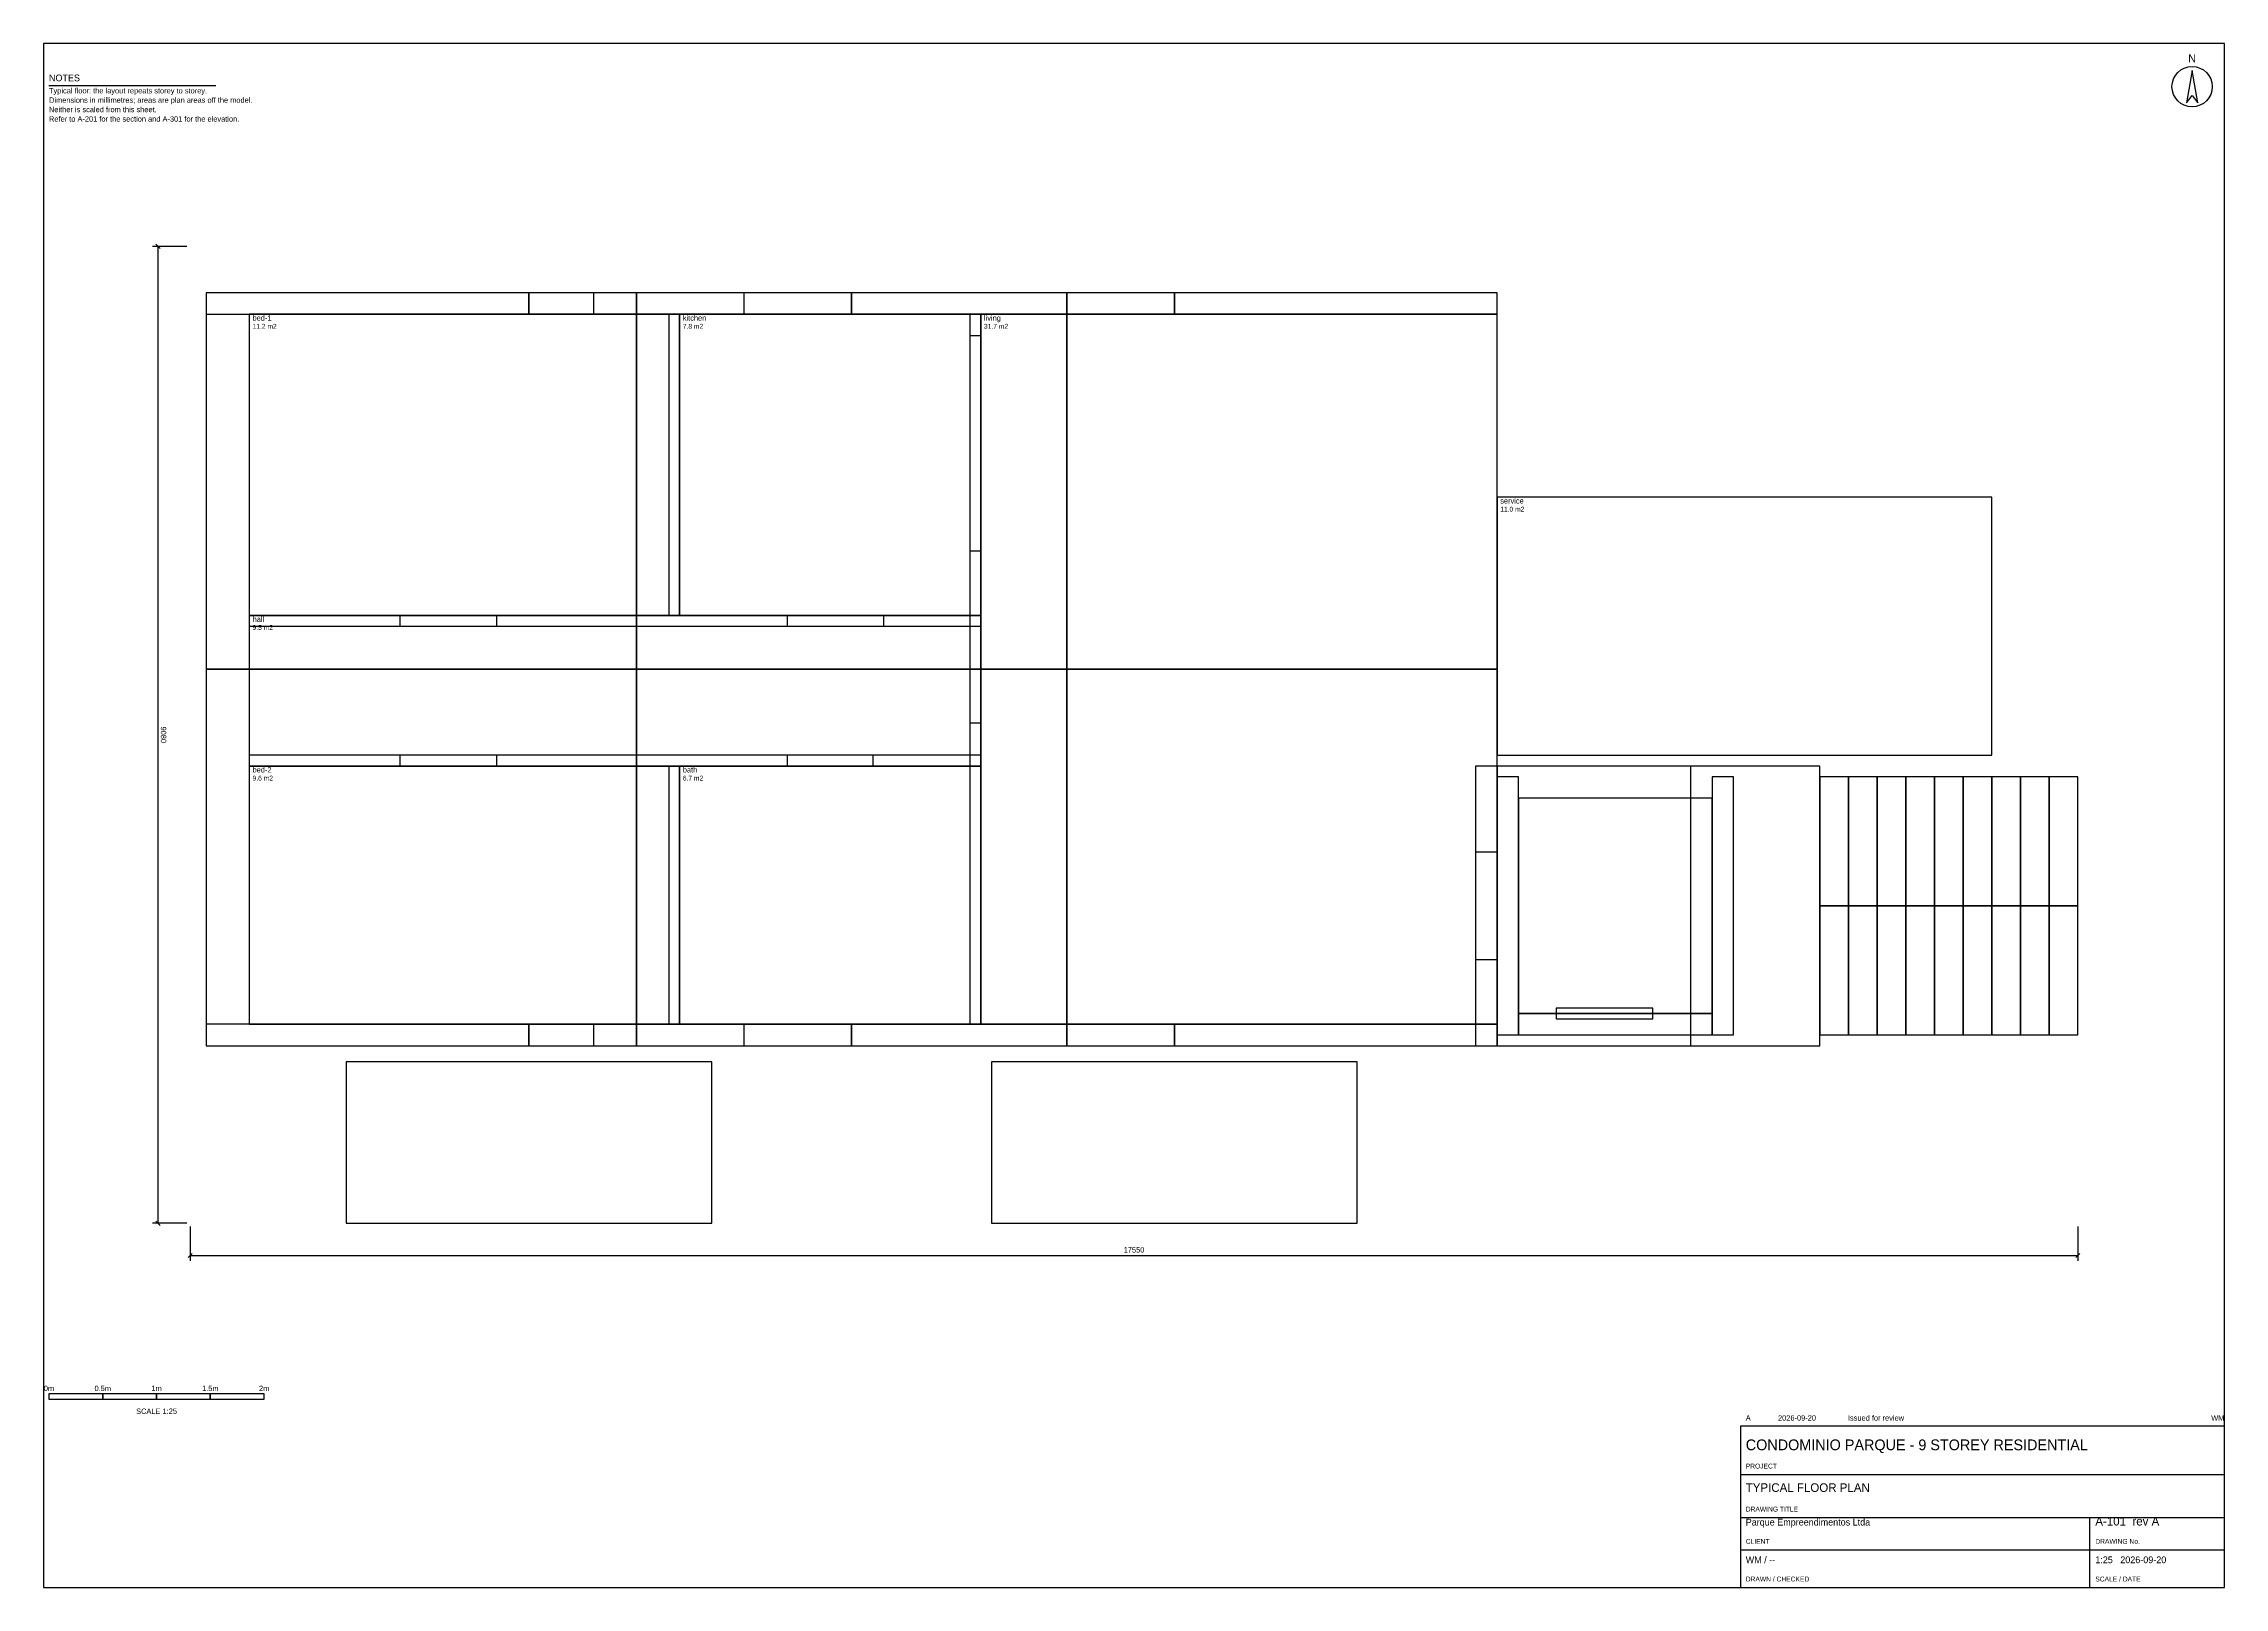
# Model space of a CAD drawing. Extents: x 20 to 831, y 10 to 584.
import ezdxf
from ezdxf.enums import TextEntityAlignment as Align

# ---------------------------------------------------------------- set-up
doc = ezdxf.new("R2010")
doc.units = 0
for name, color, linetype in [('A-ANNO', 1, 'CONTINUOUS'), ('A-EQUIP', 3, 'CONTINUOUS'), ('A-FABRIC', 4, 'CONTINUOUS'), ('A-OPENING', 3, 'CONTINUOUS'), ('A-SPACE', 1, 'CONTINUOUS'), ('A-STAIR', 3, 'CONTINUOUS'), ('BORDER', 4, 'CONTINUOUS'), ('DIMENSION', 1, 'CONTINUOUS'), ('TEXT', 2, 'CONTINUOUS'), ('TEXT-BOLD', 4, 'CONTINUOUS')]:
    doc.layers.add(name, color=color, linetype=linetype)

msp = doc.modelspace()

# ---------------------------------------------------------------- linework, layer by layer
at = {"layer": 'A-EQUIP'}
msp.add_lwpolyline([(582.5, 221.4), (618.5, 221.4), (618.5, 225.4), (582.5, 225.4)], close=True, dxfattribs=at)
at = {"layer": 'A-FABRIC'}
for points in [[(80.5, 351.4), (240.5, 351.4), (240.5, 491.4), (80.5, 491.4)], [(80.5, 483.4), (200.5, 483.4), (200.5, 491.4), (80.5, 491.4)], [(200.5, 483.4), (320.5, 483.4), (320.5, 491.4), (200.5, 491.4)], [(240.5, 351.4), (400.5, 351.4), (400.5, 491.4), (240.5, 491.4)], [(320.5, 483.4), (440.5, 483.4), (440.5, 491.4), (320.5, 491.4)], [(400.5, 351.4), (560.5, 351.4), (560.5, 491.4), (400.5, 491.4)], [(440.5, 483.4), (560.5, 483.4), (560.5, 491.4), (440.5, 491.4)], [(252.5, 371.4), (256.5, 371.4), (256.5, 483.4), (252.5, 483.4)], [(364.5, 219.4), (368.5, 219.4), (368.5, 483.4), (364.5, 483.4)], [(560.5, 319.4), (744.5, 319.4), (744.5, 415.4), (560.5, 415.4)], [(96.5, 367.4), (368.5, 367.4), (368.5, 371.4), (96.5, 371.4)], [(80.5, 211.4), (240.5, 211.4), (240.5, 351.4), (80.5, 351.4)], [(240.5, 211.4), (400.5, 211.4), (400.5, 351.4), (240.5, 351.4)], [(400.5, 211.4), (560.5, 211.4), (560.5, 351.4), (400.5, 351.4)], [(96.5, 315.4), (368.5, 315.4), (368.5, 319.4), (96.5, 319.4)], [(252.5, 219.4), (256.5, 219.4), (256.5, 315.4), (252.5, 315.4)], [(552.5, 211.4), (560.5, 211.4), (560.5, 315.4), (552.5, 315.4)], [(560.5, 211.4), (680.5, 211.4), (680.5, 315.4), (560.5, 315.4)], [(560.5, 215.4), (568.5, 215.4), (568.5, 311.4), (560.5, 311.4)], [(632.5, 211.4), (680.5, 211.4), (680.5, 315.4), (632.5, 315.4)], [(640.5, 215.4), (648.5, 215.4), (648.5, 311.4), (640.5, 311.4)], [(80.5, 211.4), (200.5, 211.4), (200.5, 219.4), (80.5, 219.4)], [(200.5, 211.4), (320.5, 211.4), (320.5, 219.4), (200.5, 219.4)], [(320.5, 211.4), (440.5, 211.4), (440.5, 219.4), (320.5, 219.4)], [(440.5, 211.4), (560.5, 211.4), (560.5, 219.4), (440.5, 219.4)], [(568.5, 215.4), (640.5, 215.4), (640.5, 223.4), (568.5, 223.4)], [(132.5, 145.4), (268.5, 145.4), (268.5, 205.4), (132.5, 205.4)], [(372.5, 145.4), (508.5, 145.4), (508.5, 205.4), (372.5, 205.4)]]:
    msp.add_lwpolyline(points, close=True, dxfattribs=at)
at = {"layer": 'A-OPENING'}
for points in [[(224.5, 483.4), (280.5, 483.4), (280.5, 491.4), (224.5, 491.4)], [(364.5, 395.4), (368.5, 395.4), (368.5, 475.4), (364.5, 475.4)], [(152.5, 367.4), (188.5, 367.4), (188.5, 371.4), (152.5, 371.4)], [(296.5, 367.4), (332.5, 367.4), (332.5, 371.4), (296.5, 371.4)], [(364.5, 331.4), (368.5, 331.4), (368.5, 371.4), (364.5, 371.4)], [(152.5, 315.4), (188.5, 315.4), (188.5, 319.4), (152.5, 319.4)], [(296.5, 315.4), (328.5, 315.4), (328.5, 319.4), (296.5, 319.4)], [(552.5, 243.4), (560.5, 243.4), (560.5, 283.4), (552.5, 283.4)], [(224.5, 211.4), (280.5, 211.4), (280.5, 219.4), (224.5, 219.4)]]:
    msp.add_lwpolyline(points, close=True, dxfattribs=at)
at = {"layer": 'A-SPACE'}
for points in [[(96.5, 371.4), (256.5, 371.4), (256.5, 483.4), (96.5, 483.4)], [(256.5, 371.4), (368.5, 371.4), (368.5, 483.4), (256.5, 483.4)], [(368.5, 219.4), (560.5, 219.4), (560.5, 483.4), (368.5, 483.4)], [(560.5, 319.4), (744.5, 319.4), (744.5, 415.4), (560.5, 415.4)], [(96.5, 315.4), (368.5, 315.4), (368.5, 371.4), (96.5, 371.4)], [(96.5, 219.4), (256.5, 219.4), (256.5, 315.4), (96.5, 315.4)], [(256.5, 219.4), (368.5, 219.4), (368.5, 315.4), (256.5, 315.4)], [(568.5, 223.4), (640.5, 223.4), (640.5, 303.4), (568.5, 303.4)]]:
    msp.add_lwpolyline(points, close=True, dxfattribs=at)
at = {"layer": 'A-STAIR'}
for points in [[(680.5, 263.4), (776.5, 263.4), (776.5, 311.4), (680.5, 311.4)], [(680.5, 263.4), (691.1667, 263.4), (691.1667, 311.4), (680.5, 311.4)], [(691.1667, 263.4), (701.8333, 263.4), (701.8333, 311.4), (691.1667, 311.4)], [(701.8333, 263.4), (712.5, 263.4), (712.5, 311.4), (701.8333, 311.4)], [(712.5, 263.4), (723.1667, 263.4), (723.1667, 311.4), (712.5, 311.4)], [(723.1667, 263.4), (733.8333, 263.4), (733.8333, 311.4), (723.1667, 311.4)], [(733.8333, 263.4), (744.5, 263.4), (744.5, 311.4), (733.8333, 311.4)], [(744.5, 263.4), (755.1667, 263.4), (755.1667, 311.4), (744.5, 311.4)], [(755.1667, 263.4), (765.8333, 263.4), (765.8333, 311.4), (755.1667, 311.4)], [(765.8333, 263.4), (776.5, 263.4), (776.5, 311.4), (765.8333, 311.4)], [(680.5, 215.4), (776.5, 215.4), (776.5, 263.4), (680.5, 263.4)], [(680.5, 215.4), (691.1667, 215.4), (691.1667, 263.4), (680.5, 263.4)], [(691.1667, 215.4), (701.8333, 215.4), (701.8333, 263.4), (691.1667, 263.4)], [(701.8333, 215.4), (712.5, 215.4), (712.5, 263.4), (701.8333, 263.4)], [(712.5, 215.4), (723.1667, 215.4), (723.1667, 263.4), (712.5, 263.4)], [(723.1667, 215.4), (733.8333, 215.4), (733.8333, 263.4), (723.1667, 263.4)], [(733.8333, 215.4), (744.5, 215.4), (744.5, 263.4), (733.8333, 263.4)], [(744.5, 215.4), (755.1667, 215.4), (755.1667, 263.4), (744.5, 263.4)], [(755.1667, 215.4), (765.8333, 215.4), (765.8333, 263.4), (755.1667, 263.4)], [(765.8333, 215.4), (776.5, 215.4), (776.5, 263.4), (765.8333, 263.4)]]:
    msp.add_lwpolyline(points, close=True, dxfattribs=at)
at = {"layer": 'BORDER'}
for p, q in [((22, 568.4), (84, 568.4)), ((22, 80), (102, 80)), ((651, 52), (831, 52)), ((651, 36), (831, 36)), ((781, 10), (781, 36)), ((651, 24), (831, 24))]:
    msp.add_line(p, q, dxfattribs=at)
for points in [[(20, 10), (831, 10), (831, 584), (20, 584)], [(819, 574), (816.9, 562), (819, 564.7), (821.1, 562)], [(22, 80), (42, 80), (42, 82), (22, 82)], [(42, 80), (62, 80), (62, 82), (42, 82)], [(62, 80), (82, 80), (82, 82), (62, 82)], [(82, 80), (102, 80), (102, 82), (82, 82)], [(651, 10), (831, 10), (831, 70), (651, 70)]]:
    msp.add_lwpolyline(points, close=True, dxfattribs=at)
msp.add_circle((819, 568), 7.5, dxfattribs=at)
at = {"layer": 'DIMENSION'}
for p, q in [((73.3, 508.6), (60.5, 508.6)), ((61.7, 509.4), (63.3, 507.8)), ((62.5, 508.6), (62.5, 145.4)), ((61.7, 146.2), (63.3, 144.6)), ((73.3, 145.4), (60.5, 145.4)), ((74.5, 144.2), (74.5, 131.4)), ((776.5, 144.2), (776.5, 131.4)), ((73.7, 132.6), (75.3, 134.2)), ((74.5, 133.4), (776.5, 133.4)), ((775.7, 132.6), (777.3, 134.2))]:
    msp.add_line(p, q, dxfattribs=at)

# ---------------------------------------------------------------- texts
at = {"layer": 'A-ANNO'}
for s, height, p in [('bed-1', 2, (97.7, 481)), ('11.2 m2', 1.8, (97.7, 478)), ('7.8 m2', 1.8, (257.7, 478)), ('kitchen', 2, (257.7, 481)), ('31.7 m2', 1.8, (369.7, 478)), ('living', 2, (369.7, 481)), ('service', 2, (561.7, 413)), ('11.0 m2', 1.8, (561.7, 410)), ('9.5 m2', 1.8, (97.7, 366)), ('hall', 2, (97.7, 369)), ('9.6 m2', 1.8, (97.7, 310)), ('bed-2', 2, (97.7, 313)), ('6.7 m2', 1.8, (257.7, 310)), ('bath', 2, (257.7, 313))]:
    msp.add_text(s, height=height, dxfattribs=at).set_placement(p)
at = {"layer": 'DIMENSION'}
msp.add_text('9080', height=2, rotation=-90, dxfattribs=at).set_placement((63.6, 327), align=Align.CENTER)
msp.add_text('17550', height=2, dxfattribs=at).set_placement((425.5, 134.5), align=Align.CENTER)
at = {"layer": 'TEXT'}
for s, height, p in [('Typical floor: the layout repeats storey to storey.', 2, (22, 565.5)), ('Dimensions in millimetres; areas are plan areas off the model.', 2, (22, 562)), ('Neither is scaled from this sheet.', 2, (22, 558.5)), ('Refer to A-201 for the section and A-301 for the elevation.', 2, (22, 555)), ('A', 2, (653, 72)), ('2026-09-20', 2, (665, 72)), ('Issued for review', 2, (691, 72)), ('PROJECT', 1.8, (653, 54.2)), ('DRAWING TITLE', 1.8, (653, 38.2)), ('CLIENT', 1.8, (653, 26.2)), ('DRAWING No.', 1.8, (783, 26.2)), ('DRAWN / CHECKED', 1.8, (653, 12.2)), ('SCALE / DATE', 1.8, (783, 12.2))]:
    msp.add_text(s, height=height, dxfattribs=at).set_placement(p)
for s, p in [('0m', (22, 83)), ('0.5m', (42, 83)), ('1m', (62, 83)), ('1.5m', (82, 83)), ('2m', (102, 83)), ('SCALE 1:25', (62, 74.5))]:
    msp.add_text(s, height=2, dxfattribs=at).set_placement(p, align=Align.CENTER)
msp.add_text('WM', height=2, dxfattribs=at).set_placement((831, 72), align=Align.RIGHT)
at = {"layer": 'TEXT-BOLD'}
msp.add_text('N', height=3, dxfattribs=at).set_placement((819, 577), align=Align.CENTER)
for s, height, p in [('NOTES', 2.5, (22, 570)), ('CONDOMINIO PARQUE - 9 STOREY RESIDENTIAL', 4, (653, 61)), ('TYPICAL FLOOR PLAN', 3.2, (653, 45.5)), ('Parque Empreendimentos Ltda', 2.5, (653, 33)), ('A-101  rev A', 3.2, (783, 33)), ('WM / --', 2.5, (653, 19)), ('1:25   2026-09-20', 2.5, (783, 19))]:
    msp.add_text(s, height=height, dxfattribs=at).set_placement(p)

doc.saveas('drawing.dxf')
